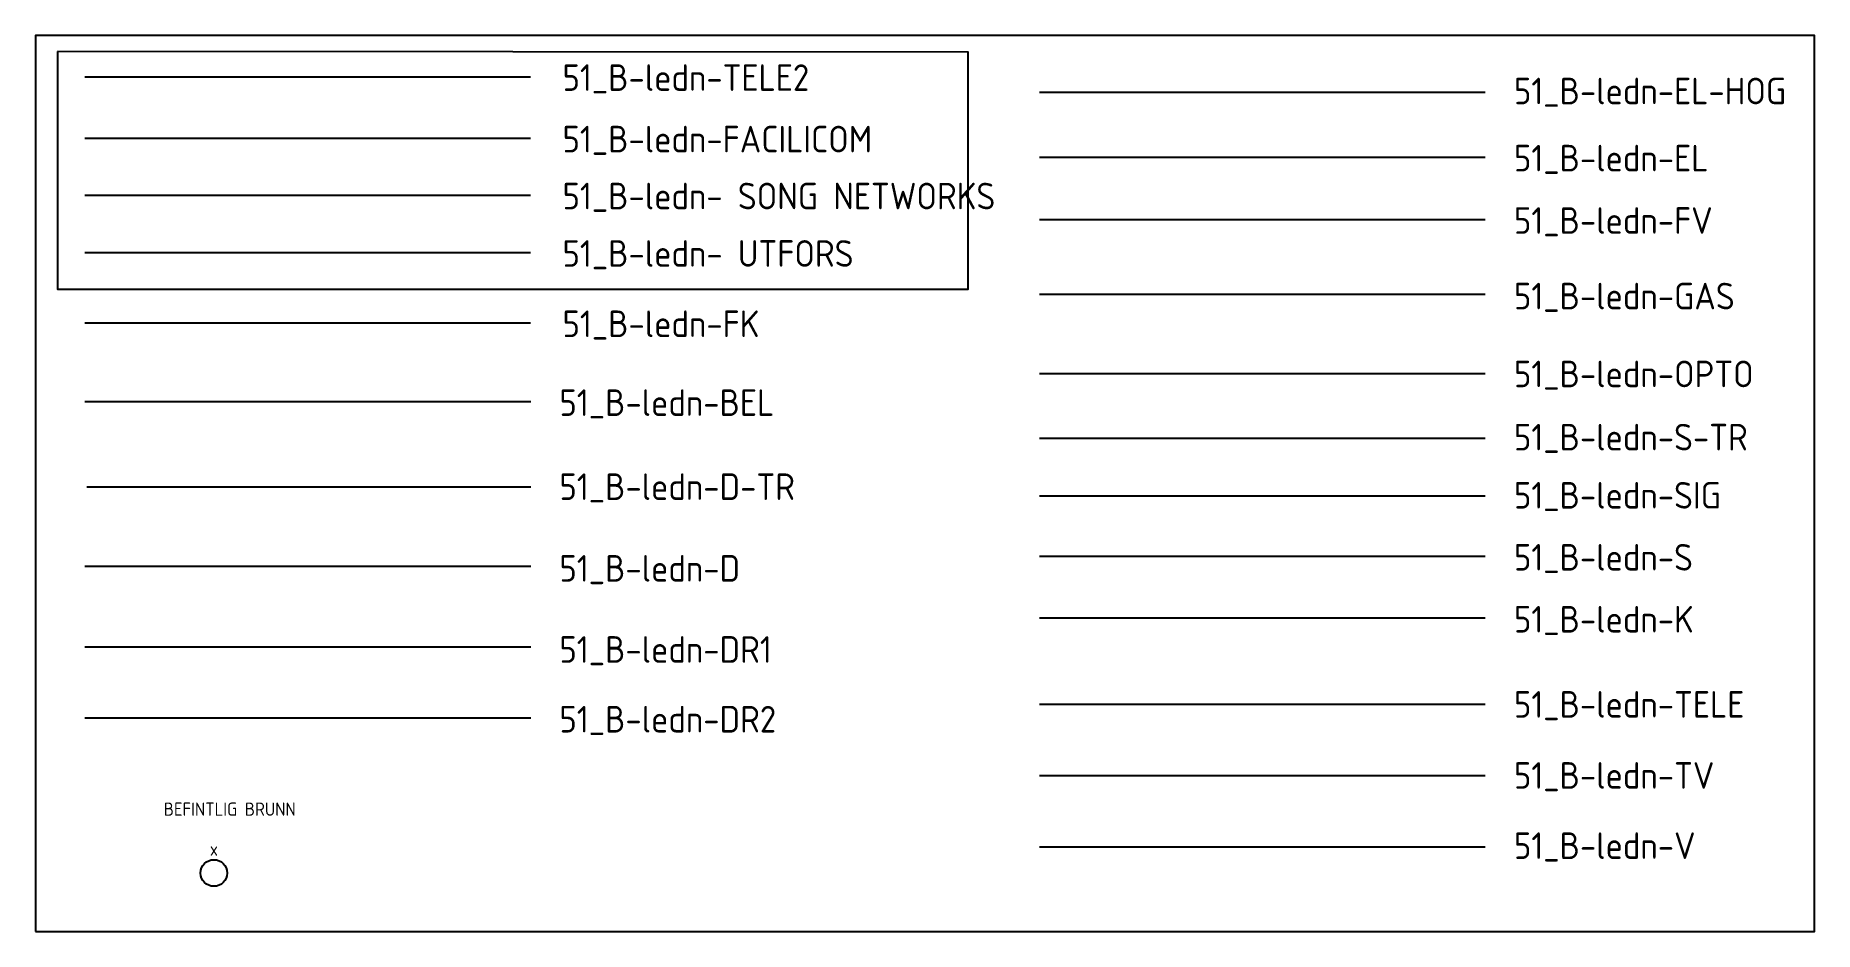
# Model space of a CAD drawing. Header units: metres. Extents: x 117469 to 120646, y 6145375 to 6148679.
# Drawn here: x 120311.4 to 120645.8, y 6145789.9 to 6145958.4 of the extents above; entities that cross this region are included whole.
import ezdxf
from ezdxf.enums import TextEntityAlignment as Align

# ---------------------------------------------------------------- set-up
doc = ezdxf.new("R2010")
doc.units = ezdxf.units.M
doc.layers.get('0').update_dxf_attribs({"linetype": 'CONTINUOUS'})
doc.layers.get('DEFPOINTS').update_dxf_attribs({"color": 5, "linetype": 'CONTINUOUS'})
for name, color, linetype in [('51_B-br', 1, 'CONTINUOUS'), ('51_B-ledn-BEL', 1, 'BBEL'), ('51_B-ledn-D', 83, 'BDAG'), ('51_B-ledn-D-TR', 83, 'D-TRYCKLEDN'), ('51_B-ledn-DR1', 83, 'DRANERINGSLEDN_1'), ('51_B-ledn-DR2', 83, 'DRANERINGSLEDN_2'), ('51_B-ledn-EL-HOG', 1, 'BHSP'), ('51_B-ledn-EL-LAG', 1, 'BLSP'), ('51_B-ledn-FACILI', 1, 'BTELEfacili'), ('51_B-ledn-FK', 1, 'BFK'), ('51_B-ledn-FV', 1, 'BFV'), ('51_B-ledn-GAS', 1, 'BGAS'), ('51_B-ledn-K', 23, 'BSPILL'), ('51_B-ledn-OPTO', 1, 'BOPTO'), ('51_B-ledn-S', 243, 'BSPILL'), ('51_B-ledn-S-TR', 243, 'S-TRYCKLEDN'), ('51_B-ledn-SIG', 1, 'BSIGNAL'), ('51_b-ledn-SONG', 1, 'BTELEsong'), ('51_B-ledn-TELE', 1, 'BTELE'), ('51_B-ledn-TELE2', 1, 'BTELE2'), ('51_B-ledn-TV', 1, 'TV-KABEL'), ('51_B-ledn-Txt', 1, 'CONTINUOUS'), ('51_B-ledn-UTFORS', 1, 'BTELEutfors'), ('51_B-ledn-V', 173, 'BV')]:
    doc.layers.add(name, color=color, linetype=linetype)
doc.styles.add('ISO', font='iso.shx')
doc.linetypes.add('BBEL', pattern='A,10,-2,["Eb",ISO,S=2,R=0,X=-1,Y=-1],-2.1', length=14.1)
doc.linetypes.add('BDAG', pattern='A,5,-1.5,1,-1.5,5,["/",ISO,S=2,R=0,X=-1,Y=-1],5,-1.5,1,-1.5,5', length=28)
doc.linetypes.add('BFK', pattern='A,10,-2,["FK",ISO,S=2,R=0,X=-1,Y=-1],-2.5', length=14.5)
doc.linetypes.add('BFV', pattern='A,10,-2,["FV",ISO,S=2,R=0,X=-1,Y=-1],-2.5', length=14.5)
doc.linetypes.add('BGAS', pattern='A,10,-2,["G",ISO,S=2,R=0,X=-1,Y=-1],-1.2', length=13.2)
doc.linetypes.add('BHSP', pattern='A,10,-2,["Eh",ISO,S=2,R=0,X=-1,Y=-1],-2.1', length=14.1)
doc.linetypes.add('BLSP', pattern='A,10,-2,["El",ISO,S=2,R=0,X=-1,Y=-1],-1.5', length=13.5)
doc.linetypes.add('BOPTO', pattern='A,10,-2,["To",ISO,S=2,R=0,X=-1,Y=-1],-2.3', length=14.3)
doc.linetypes.add('BSIGNAL', pattern='A,10,-2,["S",ISO,S=2,R=0,X=-1,Y=-1],-1', length=13)
doc.linetypes.add('BSPILL', pattern='A,10,["/",ISO,S=2,R=0,X=-1,Y=-1],20', length=30)
doc.linetypes.add('BTELE', pattern='A,10,-2,["Te",ISO,S=2,R=0,X=-1,Y=-1],-2.3', length=14.3)
doc.linetypes.add('BTELE2', pattern='A,10,-2,["T2",ISO,S=2,R=0,X=-1,Y=-1],-2.3', length=14.3)
doc.linetypes.add('BTELEfacili', pattern='A,10,-2,["Tf",ISO,S=2,R=0,X=-1,Y=-1],-2.3', length=14.3)
doc.linetypes.add('BTELEsong', pattern='A,10,-2,["Ts",ISO,S=2,R=0,X=-1,Y=-1],-2.3', length=14.3)
doc.linetypes.add('BTELEutfors', pattern='A,10,-2,["Tu",ISO,S=2,R=0,X=-1,Y=-1],-2.3', length=14.3)
doc.linetypes.add('BV', pattern='A,3,-2,3,["/",ISO,S=2,R=0,X=-1,Y=-1],3,-2,6,-2,3', length=24)
doc.linetypes.add('D-TRYCKLEDN', pattern='A,4,-1.5,1,-1.5,6,["V",ISO,S=2,R=90,X=0,Y=-0.571]', length=14)
doc.linetypes.add('DRANERINGSLEDN_1', pattern='A,6,0,["/",ISO,S=1.4,R=80,X=0,Y=0],-3', length=9)
doc.linetypes.add('DRANERINGSLEDN_2', pattern='A,6,0,["/",ISO,S=1.4,R=170,X=0,Y=0],-3', length=9)
doc.linetypes.add('S-TRYCKLEDN', pattern='A,10,0,["V",ISO,S=2,R=90,X=0,Y=-0.571]', length=10)
doc.linetypes.add('TV-KABEL', pattern='A,10,-2,["TV",ISO,S=2,R=0,X=-1,Y=-1],-2.5', length=14.5)

msp = doc.modelspace()

# ---------------------------------------------------------------- texts
at = {"style": 'ISO'}
for s, p in [('51_B-ledn-TELE2', (120410.473, 6145947.96)), ('51_B-ledn-EL-HOG                  ', (120589.342, 6145945.438)), ('51_B-ledn-FACILICOM', (120410.473, 6145936.393)), ('51_B-ledn-EL', (120589.342, 6145932.813)), ('51_B-ledn- SONG NETWORKS', (120410.473, 6145925.682)), ('51_B-ledn-FV                      ', (120589.342, 6145921.077)), ('51_B-ledn- UTFORS', (120410.473, 6145914.878)), ('51_B-ledn-GAS                     ', (120589.342, 6145906.869)), ('51_B-ledn-FK', (120410.473, 6145901.655)), ('51_B-ledn-OPTO                    ', (120589.342, 6145892.223)), ('51_B-ledn-BEL', (120409.891, 6145886.823)), ('51_B-ledn-S-TR                 ', (120589.342, 6145880.332)), ('51_B-ledn-D-TR                 ', (120409.891, 6145871.02)), ('51_B-ledn-SIG                 ', (120589.342, 6145869.397)), ('51_B-ledn-D                       ', (120409.891, 6145855.655)), ('51_B-ledn-S', (120589.342, 6145857.74)), ('51_B-ledn-K', (120589.342, 6145846.083)), ('51_B-ledn-DR1                     ', (120409.891, 6145840.402)), ('51_B-ledn-TELE                    ', (120589.342, 6145830.074)), ('51_B-ledn-DR2', (120409.891, 6145827.281)), ('51_B-ledn-TV                      ', (120589.342, 6145816.707)), ('51_B-ledn-V                       ', (120589.342, 6145803.496))]:
    msp.add_text(s, height=5, dxfattribs=at).set_placement(p)
at = {"layer": '51_B-ledn-Txt', "style": 'ISO'}
msp.add_text('BEFINTLIG BRUNN', height=2.5, dxfattribs=at).set_placement((120335.508, 6145811.615))

# ---------------------------------------------------------------- blocks, each defined once
blk = doc.blocks.new('_NB')
at = {"color": 0, "linetype": 'ByBlock'}
blk.add_circle((0, 0), 2.5, dxfattribs=at)
at = {"color": 1, "style": 'ISO', "flags": 8}
blk.add_attdef('BETECKNING', text='', height=2.5, dxfattribs=at).set_placement((0, 2.5), align=Align.BOTTOM_CENTER)

# ---------------------------------------------------------------- linework, layer by layer
at = {"layer": '51_B-ledn-BEL'}
msp.add_line((120320.672, 6145889.532), (120404.486, 6145889.532), dxfattribs=at)
at = {"layer": '51_B-ledn-D'}
msp.add_line((120320.672, 6145858.588), (120404.486, 6145858.588), dxfattribs=at)
at = {"layer": '51_B-ledn-D-TR'}
msp.add_line((120321.032, 6145873.491), (120404.486, 6145873.491), dxfattribs=at)
at = {"layer": '51_B-ledn-DR1'}
msp.add_line((120320.672, 6145843.401), (120404.486, 6145843.401), dxfattribs=at)
at = {"layer": '51_B-ledn-DR2'}
msp.add_line((120320.672, 6145830.067), (120404.486, 6145830.067), dxfattribs=at)
at = {"layer": '51_B-ledn-EL-HOG'}
msp.add_line((120500.122, 6145947.697), (120583.936, 6145947.697), dxfattribs=at)
at = {"layer": '51_B-ledn-EL-LAG'}
msp.add_line((120500.122, 6145935.495), (120583.936, 6145935.495), dxfattribs=at)
at = {"layer": '51_B-ledn-FACILI'}
msp.add_line((120320.672, 6145939.063), (120404.473, 6145939.063), dxfattribs=at)
at = {"layer": '51_B-ledn-FK'}
msp.add_line((120320.672, 6145904.325), (120404.473, 6145904.325), dxfattribs=at)
at = {"layer": '51_B-ledn-FV'}
msp.add_line((120500.122, 6145923.745), (120583.936, 6145923.745), dxfattribs=at)
at = {"layer": '51_B-ledn-GAS'}
msp.add_line((120500.122, 6145909.736), (120583.936, 6145909.736), dxfattribs=at)
at = {"layer": '51_B-ledn-K'}
msp.add_line((120500.122, 6145848.819), (120583.936, 6145848.819), dxfattribs=at)
at = {"layer": '51_B-ledn-OPTO'}
msp.add_line((120500.122, 6145894.822), (120583.936, 6145894.822), dxfattribs=at)
at = {"layer": '51_B-ledn-S'}
msp.add_line((120500.122, 6145860.476), (120583.936, 6145860.476), dxfattribs=at)
at = {"layer": '51_B-ledn-S-TR'}
msp.add_line((120500.122, 6145882.62), (120583.936, 6145882.62), dxfattribs=at)
at = {"layer": '51_B-ledn-SIG'}
msp.add_line((120500.122, 6145871.774), (120583.936, 6145871.774), dxfattribs=at)
at = {"layer": '51_b-ledn-SONG'}
msp.add_line((120320.672, 6145928.352), (120404.473, 6145928.352), dxfattribs=at)
at = {"layer": '51_B-ledn-TELE'}
msp.add_line((120500.122, 6145832.633), (120583.936, 6145832.633), dxfattribs=at)
at = {"layer": '51_B-ledn-TELE2'}
msp.add_line((120320.672, 6145950.63), (120404.473, 6145950.63), dxfattribs=at)
at = {"layer": '51_B-ledn-TV'}
msp.add_line((120500.122, 6145819.221), (120583.936, 6145819.221), dxfattribs=at)
at = {"layer": '51_B-ledn-UTFORS'}
msp.add_line((120320.672, 6145917.548), (120404.473, 6145917.548), dxfattribs=at)
at = {"layer": '51_B-ledn-V'}
msp.add_line((120500.122, 6145805.783), (120583.936, 6145805.783), dxfattribs=at)
at = {"layer": 'DEFPOINTS', "flags": 128}
msp.add_lwpolyline([(120311.406, 6145789.866), (120645.829, 6145789.866), (120645.829, 6145958.365), (120311.406, 6145958.365)], close=True, dxfattribs=at)
msp.add_lwpolyline([(120315.514, 6145955.398), (120315.514, 6145910.671), (120486.738, 6145910.671), (120486.738, 6145955.218), (120315.514, 6145955.398)], dxfattribs=at)

# ---------------------------------------------------------------- block references
at = {"layer": '51_B-br'}
ref = msp.add_blockref('_NB', (120344.934, 6145800.856), dxfattribs=at)
ref.add_attrib('beteckning', 'x', dxfattribs={"layer": '0', "height": 2.5, "style": 'ISO', "flags": 8}).set_placement((120344.934, 6145803.356), align=Align.BOTTOM_CENTER)

msp.set_redraw_order([(e.dxf.handle, doc.entitydb.next_handle()) for e in msp.query("TEXT MTEXT ATTDEF DIMENSION ARC_DIMENSION")])  # texts and dimensions are drawn at this point

doc.saveas('drawing.dxf')
